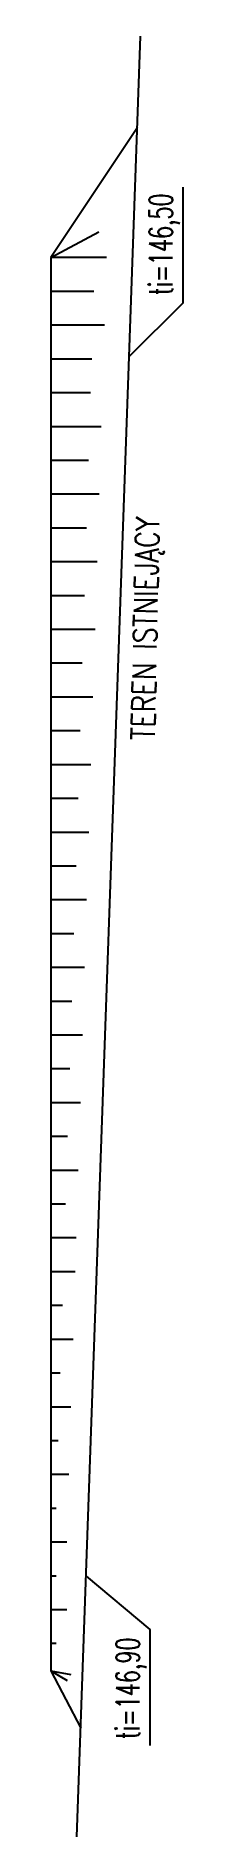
# Model space of a CAD drawing. Header units: millimetres. Extents: x -24587 to 33255, y -70862 to 32.
# Drawn here: x 15906 to 16019, y -61139 to -59598 of the extents above; entities that cross this region are included whole.
import ezdxf
from ezdxf.enums import TextEntityAlignment as Align

# ---------------------------------------------------------------- set-up
doc = ezdxf.new("R2010")
doc.units = ezdxf.units.MM
doc.header["$LTSCALE"] = 5
for name, color, linetype in [('A-SCHODY', 140, 'Continuous'), ('K-CIENKIE', 8, 'Continuous'), ('K-TEXT 2mm', 254, 'Continuous')]:
    doc.layers.add(name, color=color, linetype=linetype)
doc.styles.add('text 2mm', font='romans.shx', dxfattribs={"width": 0.65})

msp = doc.modelspace()

# ---------------------------------------------------------------- texts
at = {"layer": 'K-TEXT 2mm', "lineweight": -2, "style": 'text 2mm'}
for s, rotation, width, p in [('ti=146,50', 90, 0.65, (15999.849, -59775.847)), ('TEREN ISTNIEJĄCY', 88.759775, 0.8, (15986.472, -60104.803)), ('ti=146,90', 90, 0.65, (15971.406, -61012.189))]:
    msp.add_text(s, height=20, rotation=rotation, dxfattribs=dict(at, width=width)).set_placement(p, align=Align.MIDDLE_CENTER)

# ---------------------------------------------------------------- linework, layer by layer
at = {"layer": 'A-SCHODY'}
for p, q in [((15927.971, -61139.465), (15982.477, -59597.594)), ((15979.704, -59676.031), (15905.596, -59787.349)), ((15905.596, -59787.349), (15905.596, -60997.349)), ((15905.596, -60997.349), (15931.265, -61046.284))]:
    msp.add_line(p, q, dxfattribs=at)
at = {"layer": 'K-CIENKIE'}
for p, q in [((15953.26, -59787.349), (15905.596, -59787.349)), ((15942.36, -59816.29), (15905.596, -59816.29)), ((15951.469, -59845.231), (15905.596, -59845.231)), ((15940.568, -59874.172), (15905.596, -59874.172)), ((15939.672, -59903.114), (15905.596, -59903.114)), ((15948.781, -59932.055), (15905.596, -59932.055)), ((15937.881, -59960.996), (15905.596, -59960.996)), ((15946.99, -59989.937), (15905.596, -59989.937)), ((15936.089, -60018.878), (15905.596, -60018.878)), ((15945.198, -60047.819), (15905.596, -60047.819)), ((15934.297, -60076.761), (15905.596, -60076.761)), ((15943.406, -60105.702), (15905.596, -60105.702)), ((15932.506, -60134.643), (15905.596, -60134.643)), ((15941.615, -60163.584), (15905.596, -60163.584)), ((15930.714, -60192.525), (15905.596, -60192.525)), ((15939.823, -60221.466), (15905.596, -60221.466)), ((15928.922, -60250.408), (15905.596, -60250.408)), ((15938.031, -60279.349), (15905.596, -60279.349)), ((15927.131, -60308.29), (15905.596, -60308.29)), ((15936.24, -60337.231), (15905.596, -60337.231)), ((15925.339, -60366.172), (15905.596, -60366.172)), ((15934.448, -60395.113), (15905.596, -60395.113)), ((15923.548, -60424.055), (15905.596, -60424.055)), ((15932.657, -60452.996), (15905.596, -60452.996)), ((15921.756, -60481.937), (15905.596, -60481.937)), ((15930.865, -60510.878), (15905.596, -60510.878)), ((15919.964, -60539.819), (15905.596, -60539.819)), ((15929.073, -60568.76), (15905.596, -60568.76)), ((15918.173, -60597.702), (15905.596, -60597.702)), ((15927.282, -60626.643), (15905.596, -60626.643)), ((15926.386, -60655.584), (15905.596, -60655.584)), ((15915.485, -60684.525), (15905.596, -60684.525)), ((15924.594, -60713.466), (15905.596, -60713.466)), ((15913.693, -60742.407), (15905.596, -60742.407)), ((15922.802, -60771.349), (15905.596, -60771.349)), ((15911.902, -60800.29), (15905.596, -60800.29)), ((15921.011, -60829.231), (15905.596, -60829.231)), ((15910.11, -60858.172), (15905.596, -60858.172)), ((15919.219, -60887.113), (15905.596, -60887.113)), ((15910.11, -60916.054), (15905.596, -60916.054)), ((15919.219, -60944.996), (15905.596, -60944.996)), ((15910.11, -60973.937), (15905.596, -60973.937))]:
    msp.add_line(p, q, dxfattribs=at)
for points in [[(15905.596, -59787.349), (15946.712, -59765.38)], [(15905.596, -60997.349), (15922.717, -61000.22)], [(15905.596, -60997.349), (15919.684, -61005.624)]]:
    msp.add_lwpolyline(points, dxfattribs=at)
at = {"layer": 'K-TEXT 2mm', "linetype": 'ByBlock', "lineweight": -2}
for points in [[(15972.781, -59871.859), (16018.878, -59826.111), (16018.878, -59726.978)], [(15935.861, -60916.266), (15990.435, -60961.925), (15990.435, -61061.058)]]:
    msp.add_lwpolyline(points, dxfattribs=at)

msp.set_redraw_order([(e.dxf.handle, doc.entitydb.next_handle()) for e in msp.query("TEXT MTEXT ATTDEF DIMENSION ARC_DIMENSION")])  # texts and dimensions are drawn at this point

doc.saveas('drawing.dxf')
